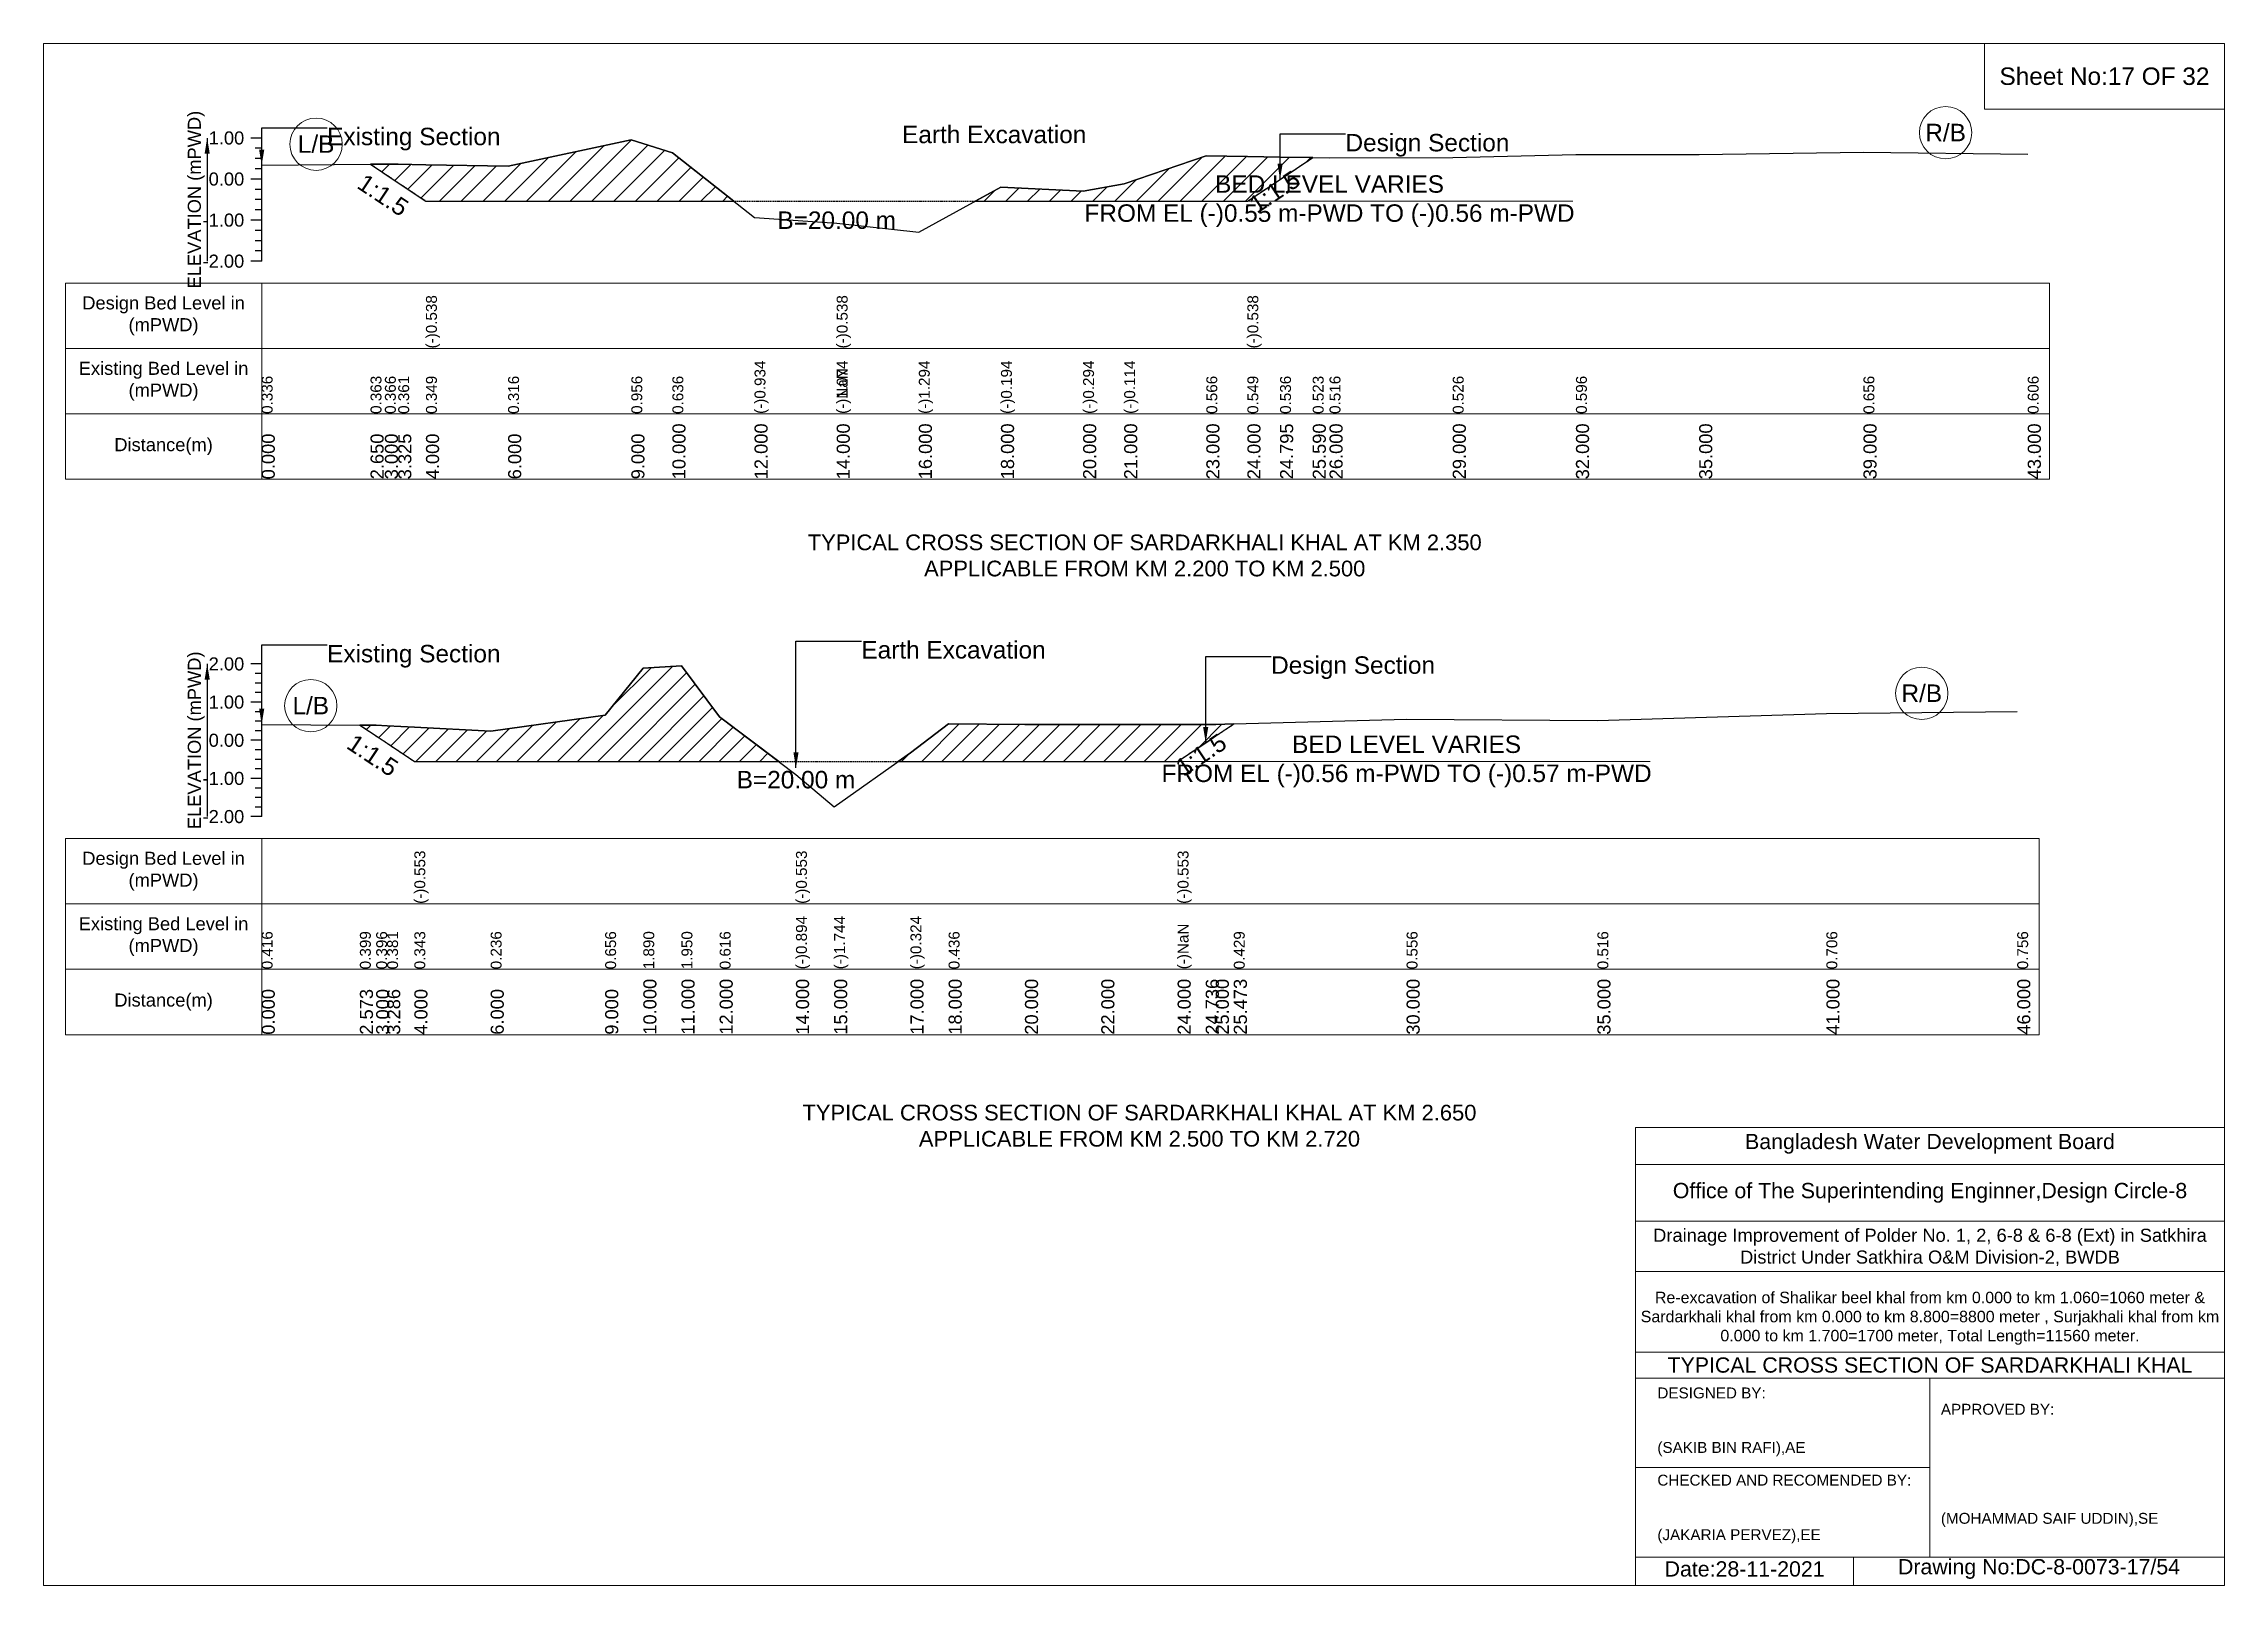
# Model space of a CAD drawing. Header units: inches. Extents: x 93000 to 416000, y -4242 to 0.
# Drawn here: x 260000 to 266000, y -4242 to 0 of the extents above; entities that cross this region are included whole.
import ezdxf

# ---------------------------------------------------------------- set-up
doc = ezdxf.new("R2010")
doc.units = ezdxf.units.IN
doc.header["$LTSCALE"] = 7
doc.header["$MEASUREMENT"] = 0
doc.linetypes.add('DASHED', pattern=[0.75, 0.5, -0.25])
for name, color, linetype, lineweight in [('Cross section Data Border', 7, 'Continuous', 9), ('Cross Section Labels', 7, 'Continuous', 9), ('Design_Bed_Level for Xsection', 7, 'DASHED', 25), ('Existing_Bed_Level for Xsection', 7, 'Continuous', 25), ('Long Section Labels', 7, 'Continuous', 9)]:
    doc.layers.add(name, color=color, linetype=linetype, lineweight=lineweight)
doc.styles.get("Standard").update_dxf_attribs({"font": 'arial.ttf'})
doc.dimstyles.get("Standard").update_dxf_attribs({"dimtxt": 0.18, "dimasz": 0.18, "dimexe": 0.18, "dimexo": 0.0625, "dimgap": 0.09, "dimtad": 0, "dimtih": 1, "dimtoh": 1, "dimdec": 4, "dimzin": 0, "dimdsep": 46, "dimtxsty": 'Standard', "dimcen": 0.09, "dimadec": 0, "dimazin": 0, "dimtfac": 1, "dimtdec": 4, "dimtofl": 0, "dimtmove": 0, "dimatfit": 3, "dimfxl": 0, "dimtolj": 1, "dimtzin": 0, "dimarcsym": 0})

msp = doc.modelspace()

# ---------------------------------------------------------------- texts
at = {"layer": 'Cross section Data Border', "attachment_point": 5}
for s, insert, char_height in [('Sheet No:17 OF 32', (265670, -90), 48), ('Bangladesh Water Development Board', (265190, -3027), 42), ('Office of The Superintending Enginner,Design Circle-8', (265190, -3162), 42)]:
    msp.add_mtext(s, dxfattribs=dict(at, insert=insert, char_height=char_height))
at = {"layer": 'Cross section Data Border'}
for s, insert, char_height, width, attachment_point in [('Design Bed Level in (mPWD)', (260330, -748.8), 36, 480, 5), ('Existing Bed Level in (mPWD)', (260330, -928.8), 36, 480, 5), ('Distance(m)', (260330, -1108.8), 36, 480, 5), ('Design Bed Level in (mPWD)', (260330, -2276.9), 36, 480, 5), ('Existing Bed Level in (mPWD)', (260330, -2456.9), 36, 480, 5), ('Distance(m)', (260330, -2636.9), 36, 480, 5), ('Drainage Improvement of Polder No. 1, 2, 6-8 & 6-8 (Ext) in Satkhira District Under Satkhira O&M Division-2, BWDB', (265190, -3312), 36, 1680, 5), ('Re-excavation of Shalikar beel khal from km 0.000 to km 1.060=1060 meter & Sardarkhali khal from km 0.000 to km 8.800=8800 meter , Surjakhali khal from km 0.000 to km 1.700=1700 meter, Total Length=11560 meter.', (265190, -3507), 31.4683, 1620, 5), ('TYPICAL CROSS SECTION OF SARDARKHALI KHAL', (265190, -3636), 42, 1680, 5), ('DESIGNED BY:\\P\\P\\P(SAKIB BIN RAFI),AE', (264440, -3792), 30, 840, 4), ('APPROVED BY:\\P\\P\\P\\P\\P\\P(MOHAMMAD SAIF UDDIN),SE', (265220, -3912), 30, 840, 4), ('CHECKED AND RECOMENDED BY:\\P\\P\\P(JAKARIA PERVEZ),EE', (264440, -4032), 30, 840, 4), ('Date:28-11-2021', (264680, -4197), 42, 840, 5), ('Drawing No:DC-8-0073-17/54', (265490, -4197), 42, 1320, 5)]:
    msp.add_mtext(s, dxfattribs=dict(at, insert=insert, char_height=char_height, width=width, attachment_point=attachment_point))
at = {"layer": 'Cross Section Labels'}
for s, insert, char_height, attachment_point in [('Existing Section', (260780, -231.5), 48, 1), ('Earth Excavation', (262362, -225.9), 48, 1), ('R/B', (265233, -245), 48, 5), ('L/B', (260749.7, -276.8), 48, 5), ('Design Section', (263581.9, -248.5), 48, 1), ('BED LEVEL VARIES \\PFROM EL (-)0.55 m-PWD TO (-)0.56 m-PWD', (263538, -433.5), 48, 5), ('B=20.00 m', (262182, -461.8), 48, 2), ('TYPICAL CROSS SECTION OF SARDARKHALI KHAL AT KM 2.350\\PAPPLICABLE FROM KM 2.200 TO KM 2.500', (263029.5, -1408.5), 43.2, 5), ('Existing Section', (260780, -1654.4), 48, 1), ('Earth Excavation', (262250, -1643.9), 48, 1), ('Design Section', (263377.3, -1685.9), 48, 1), ('L/B', (260735.1, -1821.6), 48, 5), ('R/B', (265167.5, -1787.6), 48, 5), ('BED LEVEL VARIES \\PFROM EL (-)0.56 m-PWD TO (-)0.57 m-PWD', (263750, -1974.9), 48, 5), ('B=20.00 m', (262070, -2001.1), 48, 2), ('TYPICAL CROSS SECTION OF SARDARKHALI KHAL AT KM 2.650\\PAPPLICABLE FROM KM 2.500 TO KM 2.720', (263015, -2977.5), 43.2, 5)]:
    msp.add_mtext(s, dxfattribs=dict(at, insert=insert, char_height=char_height, attachment_point=attachment_point))
at = {"layer": 'Cross Section Labels', "char_height": 48, "attachment_point": 2}
for insert, rotation in [((263373.6, -387.7), 33.69007), ((260947.5, -396.8), 326.30993), ((260918.8, -1938.1), 326.30993), ((263171.1, -1936.5), 33.69007)]:
    msp.add_mtext('1:1.5', dxfattribs=dict(at, insert=insert, rotation=rotation))
at = {"layer": 'Existing_Bed_Level for Xsection', "char_height": 36, "attachment_point": 5, "rotation": 90}
for insert in [(260420, -429.3), (260420, -1916.9)]:
    msp.add_mtext('ELEVATION (mPWD)', dxfattribs=dict(at, insert=insert))
at = {"layer": 'Existing_Bed_Level for Xsection', "char_height": 36, "attachment_point": 6}
for s, insert in [('1.00', (260552, -259.8)), ('0.00', (260552, -372.8)), ('-1.00', (260552, -485.8)), ('-2.00', (260552, -598.8)), ('2.00', (260552, -1706.9)), ('1.00', (260552, -1811.9)), ('0.00', (260552, -1916.9)), ('-1.00', (260552, -2021.9)), ('-2.00', (260552, -2126.9))]:
    msp.add_mtext(s, dxfattribs=dict(at, insert=insert))
at = {"layer": 'Long Section Labels', "attachment_point": 1, "rotation": 90}
for s, insert, char_height in [('(-)0.538', (261052, -838.8), 30), ('(-)0.538', (262182, -838.8), 30), ('(-)0.538', (263312, -838.8), 30), ('(-)0.934', (261956, -1018.8), 30), ('(-)1.074', (262182, -1018.8), 30), ('(-)1.074', (262182, -1018.8), 30), ('(-)NaN', (262182, -1018.8), 30), ('(-)1.294', (262408, -1018.8), 30), ('(-)0.194', (262634, -1018.8), 30), ('(-)0.294', (262860, -1018.8), 30), ('(-)0.114', (262973, -1018.8), 30), ('0.336', (260600, -1018.8), 30), ('0.363', (260899.5, -1018.8), 30), ('0.366', (260939, -1018.8), 30), ('0.361', (260975.7, -1018.8), 30), ('0.349', (261052, -1018.8), 30), ('0.349', (261052, -1018.8), 30), ('0.349', (261052, -1018.8), 30), ('0.316', (261278, -1018.8), 30), ('0.956', (261617, -1018.8), 30), ('0.636', (261730, -1018.8), 30), ('0.566', (263199, -1018.8), 30), ('0.549', (263312, -1018.8), 30), ('0.549', (263312, -1018.8), 30), ('0.549', (263312, -1018.8), 30), ('0.536', (263401.9, -1018.8), 30), ('0.523', (263491.7, -1018.8), 30), ('0.516', (263538, -1018.8), 30), ('0.526', (263877, -1018.8), 30), ('0.596', (264216, -1018.8), 30), ('0.596', (264216, -1018.8), 30), ('0.656', (265007, -1018.8), 30), ('0.606', (265459, -1018.8), 30), ('0.000', (260600, -1198.8), 36), ('2.650', (260899.5, -1198.8), 36), ('3.000', (260939, -1198.8), 36), ('3.325', (260975.7, -1198.8), 36), ('4.000', (261052, -1198.8), 36), ('4.000', (261052, -1198.8), 36), ('4.000', (261052, -1198.8), 36), ('6.000', (261278, -1198.8), 36), ('9.000', (261617, -1198.8), 36), ('10.000', (261730, -1198.8), 36), ('12.000', (261956, -1198.8), 36), ('14.000', (262182, -1198.8), 36), ('14.000', (262182, -1198.8), 36), ('14.000', (262182, -1198.8), 36), ('16.000', (262408, -1198.8), 36), ('18.000', (262634, -1198.8), 36), ('20.000', (262860, -1198.8), 36), ('21.000', (262973, -1198.8), 36), ('23.000', (263199, -1198.8), 36), ('24.000', (263312, -1198.8), 36), ('24.000', (263312, -1198.8), 36), ('24.000', (263312, -1198.8), 36), ('24.795', (263401.9, -1198.8), 36), ('25.590', (263491.7, -1198.8), 36), ('26.000', (263538, -1198.8), 36), ('29.000', (263877, -1198.8), 36), ('32.000', (264216, -1198.8), 36), ('35.000', (264555, -1198.8), 36), ('39.000', (265007, -1198.8), 36), ('43.000', (265459, -1198.8), 36), ('(-)0.553', (261020, -2366.9), 30), ('(-)0.553', (262070, -2366.9), 30), ('(-)0.553', (263120, -2366.9), 30), ('0.416', (260600, -2546.9), 30), ('0.416', (260600, -2546.9), 30), ('0.416', (260600, -2546.9), 30), ('0.416', (260600, -2546.9), 30), ('0.416', (260600, -2546.9), 30), ('0.416', (260600, -2546.9), 30), ('0.416', (260600, -2546.9), 30), ('0.399', (260870.2, -2546.9), 30), ('0.396', (260915, -2546.9), 30), ('0.381', (260945.1, -2546.9), 30), ('0.343', (261020, -2546.9), 30), ('0.343', (261020, -2546.9), 30), ('0.343', (261020, -2546.9), 30), ('0.236', (261230, -2546.9), 30), ('0.656', (261545, -2546.9), 30), ('1.890', (261650, -2546.9), 30), ('1.950', (261755, -2546.9), 30), ('0.616', (261860, -2546.9), 30), ('(-)0.894', (262070, -2546.9), 30), ('(-)0.894', (262070, -2546.9), 30), ('(-)0.894', (262070, -2546.9), 30), ('(-)1.744', (262175, -2546.9), 30), ('(-)0.324', (262385, -2546.9), 30), ('0.436', (262490, -2546.9), 30), ('(-)NaN', (263120, -2546.9), 30), ('0.429', (263274.6, -2546.9), 30), ('0.556', (263750, -2546.9), 30), ('0.516', (264275, -2546.9), 30), ('0.706', (264905, -2546.9), 30), ('0.756', (265430, -2546.9), 30), ('10.000', (261650, -2726.9), 36), ('11.000', (261755, -2726.9), 36), ('12.000', (261860, -2726.9), 36), ('14.000', (262070, -2726.9), 36), ('14.000', (262070, -2726.9), 36), ('14.000', (262070, -2726.9), 36), ('15.000', (262175, -2726.9), 36), ('17.000', (262385, -2726.9), 36), ('18.000', (262490, -2726.9), 36), ('20.000', (262700, -2726.9), 36), ('22.000', (262910, -2726.9), 36), ('24.000', (263120, -2726.9), 36), ('24.000', (263120, -2726.9), 36), ('24.000', (263120, -2726.9), 36), ('24.736', (263197.3, -2726.9), 36), ('25.000', (263225, -2726.9), 36), ('25.473', (263274.6, -2726.9), 36), ('30.000', (263750, -2726.9), 36), ('35.000', (264275, -2726.9), 36), ('41.000', (264905, -2726.9), 36), ('46.000', (265430, -2726.9), 36), ('0.000', (260600, -2726.9), 36), ('2.573', (260870.2, -2726.9), 36), ('3.000', (260915, -2726.9), 36), ('3.286', (260945.1, -2726.9), 36), ('4.000', (261020, -2726.9), 36), ('4.000', (261020, -2726.9), 36), ('4.000', (261020, -2726.9), 36), ('6.000', (261230, -2726.9), 36), ('9.000', (261545, -2726.9), 36)]:
    msp.add_mtext(s, dxfattribs=dict(at, insert=insert, char_height=char_height))

# ---------------------------------------------------------------- hatches: boundary and pattern name
at = {"layer": 'Existing_Bed_Level for Xsection'}
h = msp.add_hatch(dxfattribs=at)
h.set_pattern_fill('ANSI31', color=256, scale=339, style=0)
h.paths.add_polyline_path([(260899.5, -331.8), (260939, -358.2), (260975.7, -382.7), (261052, -433.5), (261278, -433.5), (261617, -433.5), (261730, -433.5), (261898.9, -433.5), (261730, -300.9), (261617, -264.8), (261278, -337.1), (261052, -333.3), (260975.7, -332), (260939, -331.4)])
h = msp.add_hatch(dxfattribs=at)
h.set_pattern_fill('ANSI31', color=256, scale=339, style=0)
h.paths.add_polyline_path([(262563.4, -433.5), (262634, -433.5), (262860, -433.5), (262973, -433.5), (263199, -433.5), (263312, -433.5), (263401.9, -373.6), (263491.7, -313.7), (263401.9, -312.2), (263312, -310.7), (263199, -308.8), (262973, -385.7), (262860, -406), (262634, -394.7)])
h = msp.add_hatch(dxfattribs=at)
h.set_pattern_fill('ANSI31', color=256, scale=315, style=0)
h.paths.add_polyline_path([(260870.2, -1875), (260915, -1904.9), (260945.1, -1924.9), (261020, -1974.9), (261230, -1974.9), (261545, -1974.9), (261650, -1974.9), (261755, -1974.9), (261860, -1974.9), (262022.5, -1974.9), (261860, -1852.2), (261755, -1712.1), (261650, -1718.4), (261545, -1848), (261230, -1892.1), (261020, -1880.9), (260945.1, -1876.9), (260915, -1875.3)])
h = msp.add_hatch(dxfattribs=at)
h.set_pattern_fill('ANSI31', color=256, scale=315, style=0)
h.paths.add_polyline_path([(262351.2, -1974.9), (262385, -1974.9), (262490, -1974.9), (262700, -1974.9), (262910, -1974.9), (263120, -1974.9), (263197.3, -1923.4), (263225, -1904.9), (263274.6, -1871.8), (263225, -1873.2), (263197.3, -1873.2), (263120, -1873.2), (262910, -1873.2), (262700, -1873.2), (262490, -1871.1), (262385, -1950.9)])

# ---------------------------------------------------------------- linework, layer by layer
at = {"layer": 'Cross section Data Border'}
for points in [[(260000, 0), (266000, 0), (266000, -4242), (260000, -4242)], [(265340, 0), (266000, 0), (266000, -180), (265340, -180)], [(260060, -658.8), (265519, -658.8), (265519, -1198.8), (260060, -1198.8)], [(260060, -2186.9), (265490, -2186.9), (265490, -2726.9), (260060, -2726.9)]]:
    msp.add_lwpolyline(points, close=True, dxfattribs=at)
for points in [[(260600, -658.8), (260600, -1198.8)], [(260060, -838.8), (265519, -838.8)], [(260060, -1018.8), (265519, -1018.8)], [(260600, -2186.9), (260600, -2726.9)], [(260060, -2366.9), (265490, -2366.9)], [(260060, -2546.9), (265490, -2546.9)], [(264380, -4242), (264380, -2982), (266000, -2982)], [(264380, -3084), (266000, -3084)], [(264380, -3240), (266000, -3240)], [(264380, -3378), (266000, -3378)], [(264380, -3600), (266000, -3600)], [(264380, -3672), (266000, -3672)], [(265190, -3672), (265190, -4164)], [(264380, -3918), (265190, -3918)], [(264380, -4164), (266000, -4164)], [(264980, -4164), (264980, -4242)]]:
    msp.add_lwpolyline(points, dxfattribs=at)
at = {"layer": 'Cross Section Labels'}
for points in [[(262868.2, -433.5), (264207.8, -433.5)], [(263080.2, -1974.9), (264419.8, -1974.9)]]:
    msp.add_lwpolyline(points, dxfattribs=at)
for centre in [(265233, -245), (260749.7, -276.8), (265167.5, -1787.6), (260735.1, -1821.6)]:
    msp.add_circle(centre, 72, dxfattribs=at)
at = {"layer": 'Design_Bed_Level for Xsection'}
for points in [[(260899.5, -331.8), (260975.7, -382.7), (261052, -433.5), (262182, -433.5), (263312, -433.5), (263401.9, -373.6), (263491.7, -313.7)], [(260870.2, -1875), (260945.1, -1924.9), (261020, -1974.9), (262070, -1974.9), (263120, -1974.9), (263197.3, -1923.4), (263274.6, -1871.8)]]:
    msp.add_lwpolyline(points, dxfattribs=at)
at = {"layer": 'Existing_Bed_Level for Xsection'}
for points in [[(260600, -259.8), (260570, -259.8)], [(260600, -288), (260582, -288)], [(260600, -598.8), (260600, -485.8), (260600, -372.8), (260600, -259.8)], [(260600, -334.8), (260899.5, -331.8), (260939, -331.4), (260975.7, -332), (261052, -333.3), (261052, -333.3), (261278, -337.1), (261617, -264.8), (261730, -300.9), (261956, -478.3), (262182, -494.1), (262182, -494.1), (262408, -519), (262634, -394.7), (262860, -406), (262973, -385.7), (263199, -308.8), (263312, -310.7), (263312, -310.7), (263401.9, -312.2), (263491.7, -313.7), (263538, -314.5), (263877, -313.3), (264216, -305.4), (264555, -305.4), (265007, -298.6), (265459, -304.3)], [(260600, -316.3), (260582, -316.3)], [(260600, -344.5), (260582, -344.5)], [(260600, -372.8), (260570, -372.8)], [(260600, -401), (260582, -401)], [(260600, -429.3), (260582, -429.3)], [(260600, -457.5), (260582, -457.5)], [(260600, -485.8), (260570, -485.8)], [(260600, -514), (260582, -514)], [(260600, -598.8), (260570, -598.8)], [(260600, -542.3), (260582, -542.3)], [(260600, -570.5), (260582, -570.5)], [(260600, -1706.9), (260570, -1706.9)], [(260600, -1733.1), (260582, -1733.1)], [(260600, -2126.9), (260600, -2021.9), (260600, -1916.9), (260600, -1811.9), (260600, -1706.9)], [(260600, -1873.2), (260870.2, -1875), (260915, -1875.3), (260945.1, -1876.9), (261020, -1880.9), (261020, -1880.9), (261230, -1892.1), (261545, -1848), (261650, -1718.4), (261755, -1712.1), (261860, -1852.2), (262070, -2010.8), (262070, -2010.8), (262175, -2100), (262385, -1950.9), (262490, -1871.1), (262700, -1873.2), (262910, -1873.2), (263120, -1873.2), (263120, -1873.2), (263197.3, -1873.2), (263225, -1873.2), (263274.6, -1871.8), (263750, -1858.5), (264275, -1862.7), (264905, -1842.8), (265430, -1837.5)], [(260600, -1759.4), (260582, -1759.4)], [(260600, -1785.6), (260582, -1785.6)], [(260600, -1811.9), (260570, -1811.9)], [(260600, -1838.1), (260582, -1838.1)], [(260600, -1916.9), (260570, -1916.9)], [(260600, -1864.4), (260582, -1864.4)], [(260600, -1890.6), (260582, -1890.6)], [(260600, -1943.1), (260582, -1943.1)], [(260600, -1969.4), (260582, -1969.4)], [(260600, -2021.9), (260570, -2021.9)], [(260600, -1995.6), (260582, -1995.6)], [(260600, -2048.1), (260582, -2048.1)], [(260600, -2074.4), (260582, -2074.4)], [(260600, -2126.9), (260570, -2126.9)], [(260600, -2100.6), (260582, -2100.6)]]:
    msp.add_lwpolyline(points, dxfattribs=at)
for points in [[(260899.5, -331.8), (260939, -358.2), (260975.7, -382.7), (261052, -433.5), (261052, -433.5), (261278, -433.5), (261617, -433.5), (261730, -433.5), (261898.9, -433.5), (261730, -300.9), (261617, -264.8), (261278, -337.1), (261052, -333.3), (261052, -333.3), (260975.7, -332), (260939, -331.4)], [(262563.4, -433.5), (262634, -433.5), (262860, -433.5), (262973, -433.5), (263199, -433.5), (263312, -433.5), (263312, -433.5), (263401.9, -373.6), (263491.7, -313.7), (263401.9, -312.2), (263312, -310.7), (263312, -310.7), (263199, -308.8), (262973, -385.7), (262860, -406), (262634, -394.7)], [(260870.2, -1875), (260915, -1904.9), (260945.1, -1924.9), (261020, -1974.9), (261020, -1974.9), (261230, -1974.9), (261545, -1974.9), (261650, -1974.9), (261755, -1974.9), (261860, -1974.9), (262022.5, -1974.9), (261860, -1852.2), (261755, -1712.1), (261650, -1718.4), (261545, -1848), (261230, -1892.1), (261020, -1880.9), (261020, -1880.9), (260945.1, -1876.9), (260915, -1875.3)], [(262351.2, -1974.9), (262385, -1974.9), (262490, -1974.9), (262700, -1974.9), (262910, -1974.9), (263120, -1974.9), (263120, -1974.9), (263197.3, -1923.4), (263225, -1904.9), (263274.6, -1871.8), (263225, -1873.2), (263197.3, -1873.2), (263120, -1873.2), (263120, -1873.2), (262910, -1873.2), (262700, -1873.2), (262490, -1871.1), (262385, -1950.9)]]:
    msp.add_lwpolyline(points, close=True, dxfattribs=at)

msp.set_redraw_order([(e.dxf.handle, doc.entitydb.next_handle()) for e in msp.query("TEXT MTEXT ATTDEF DIMENSION ARC_DIMENSION")])  # texts and dimensions are drawn at this point

# ---------------------------------------------------------------- leaders
at = {"layer": 'Cross Section Labels', "annotation_type": 0, "has_hookline": 1, "hookline_direction": 0}
for points, text_width in [([(260600, -334.8), (260600, -231.5), (260779.9, -231.5)], 467.2), ([(263401.9, -373.6), (263401.9, -248.5), (263581.8, -248.5)], 441.2), ([(260600, -1873.2), (260600, -1654.4), (260779.9, -1654.4)], 467.2), ([(262070, -1992.8), (262070, -1643.9), (262249.9, -1643.9)], 497), ([(263197.3, -1923.4), (263197.3, -1685.9), (263377.2, -1685.9)], 441.2)]:
    msp.add_leader(points, dimstyle='Standard', override={"dimasz": 43.2}, dxfattribs=dict(at, text_width=text_width))
at = {"layer": 'Existing_Bed_Level for Xsection'}
for points in [[(260450, -259.8), (260450, -598.8)], [(260450, -1706.9), (260450, -2126.9)]]:
    msp.add_leader(points, dimstyle='Standard', override={"dimasz": 43.2}, dxfattribs=at)

doc.saveas('drawing.dxf')
